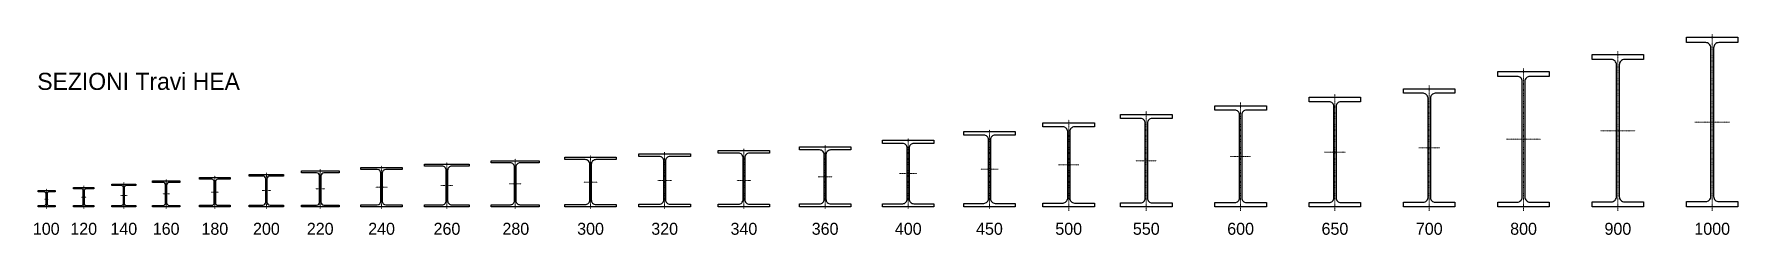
# Model space of a CAD drawing. Header units: millimetres. Extents: x -6949 to 549764, y -83146 to 127128.
# Drawn here: x -6949 to 2987, y -45852 to -44680 of the extents above; entities that cross this region are included whole.
import ezdxf
from ezdxf.enums import TextEntityAlignment as Align

# ---------------------------------------------------------------- set-up
doc = ezdxf.new("R2010")
doc.units = ezdxf.units.MM
doc.linetypes.add('TRATTO-PUNTO', pattern=[1, 0.5, -0.25, 0, -0.25])
doc.layers.add('PROIEZIONI finissime - fine lines', color=251, linetype='Continuous', lineweight=9)
doc.layers.add('SEZIONI acciaio - Steel sections', color=7, linetype='Continuous', lineweight=25)
doc.layers.add('SCRITTE - txt', color=252, linetype='Continuous')
doc.styles.get("Standard").update_dxf_attribs({"font": ''})
doc.styles.get('Standard').set_extended_font_data('Bahnschrift Light')

msp = doc.modelspace()

# ---------------------------------------------------------------- texts
at = {"layer": 'SCRITTE - txt'}
msp.add_text('SEZIONI Travi HEA', height=100, dxfattribs=at).set_placement((-5749.1, -45006.1), align=Align.RIGHT)
for s, p in [('100', (-6878.4, -45851.3)), ('120', (-6659.9, -45851.3)), ('140', (-6426.1, -45851.3)), ('160', (-6179.2, -45851.3)), ('180', (-5895.2, -45851.3)), ('200', (-5594.5, -45851.3)), ('220', (-5280.8, -45851.3)), ('240', (-4922.9, -45851.3)), ('260', (-4541.6, -45851.3)), ('280', (-4140.1, -45851.3)), ('300', (-3704.2, -45851.3)), ('320', (-3272.1, -45851.3)), ('340', (-2809.9, -45851.3)), ('360', (-2336.4, -45851.3)), ('400', (-1851.6, -45851.3)), ('450', (-1378.1, -45851.3)), ('500', (-915.9, -45851.3)), ('550', (-463.4, -45851.3)), ('600', (86.6, -45851.3)), ('650', (636.6, -45851.3)), ('700', (1186.6, -45851.3)), ('800', (1736.6, -45851.3)), ('900', (2286.6, -45851.3)), ('1000', (2836.6, -45851.3))]:
    msp.add_text(s, height=70, dxfattribs=at).set_placement(p, align=Align.CENTER)

# ---------------------------------------------------------------- linework, layer by layer
at = {"layer": 'PROIEZIONI finissime - fine lines', "linetype": 'TRATTO-PUNTO', "ltscale": 0.06}
for p, q in [((2836.6, -45711.5), (2836.6, -44680.1)), ((2286.6, -45711.5), (2286.6, -44780.1)), ((1736.6, -45711.5), (1736.6, -44880.1)), ((1186.6, -45711.5), (1186.6, -44980.1)), ((86.6, -45711.5), (86.6, -45080.1)), ((636.6, -45711.5), (636.6, -45030.1)), ((-915.9, -45711.5), (-915.9, -45180.1)), ((-463.4, -45711.5), (-463.4, -45130.1)), ((2736.1, -45193.9), (2937.6, -45193.9)), ((-1851.6, -45698.9), (-1851.6, -45288.9)), ((-1378.1, -45698.9), (-1378.1, -45238.9)), ((1636.6, -45293.9), (1836.6, -45293.9)), ((2186.1, -45243.9), (2387.1, -45243.9)), ((-3704.2, -45698.9), (-3704.2, -45388.9)), ((-3272.1, -45698.9), (-3272.1, -45368.9)), ((-2809.9, -45698.9), (-2809.9, -45348.9)), ((-2336.4, -45698.9), (-2336.4, -45328.9)), ((26.1, -45393.9), (147.1, -45393.9)), ((575.9, -45368.9), (697.4, -45368.9)), ((1125.4, -45343.9), (1247.9, -45343.9)), ((-5594.5, -45698.9), (-5594.5, -45488.9)), ((-5280.8, -45698.9), (-5280.8, -45468.9)), ((-4922.9, -45698.9), (-4922.9, -45448.9)), ((-4541.6, -45698.9), (-4541.6, -45428.9)), ((-4143.7, -45698.9), (-4143.7, -45408.9)), ((-1902.1, -45493.9), (-1801.1, -45493.9)), ((-1428.9, -45468.9), (-1327.4, -45468.9)), ((-975.9, -45443.9), (-855.9, -45443.9)), ((-523.6, -45418.9), (-403.1, -45418.9)), ((-6876.4, -45698.9), (-6876.4, -45582.9)), ((-6659.9, -45698.9), (-6659.9, -45564.9)), ((-6426.1, -45698.9), (-6426.1, -45545.9)), ((-6179.2, -45698.9), (-6179.2, -45526.9)), ((-5917.2, -45603.4), (-5873.2, -45603.4)), ((-5895.2, -45698.9), (-5895.2, -45507.9)), ((-5619.5, -45593.9), (-5569.5, -45593.9)), ((-5308.8, -45583.9), (-5252.8, -45583.9)), ((-4957.9, -45573.9), (-4887.9, -45573.9)), ((-4576.6, -45563.9), (-4506.6, -45563.9)), ((-4179, -45553.9), (-4108.5, -45553.9)), ((-3744.2, -45543.9), (-3664.2, -45543.9)), ((-3312.4, -45533.9), (-3231.9, -45533.9)), ((-2850.4, -45533.9), (-2769.4, -45533.9)), ((-2377.2, -45513.9), (-2295.7, -45513.9)), ((-6888.3, -45642.9), (-6864.5, -45642.9)), ((-6674.9, -45631.9), (-6644.9, -45631.9)), ((-6446.1, -45622.4), (-6406.1, -45622.4)), ((-6199.2, -45612.9), (-6159.2, -45612.9))]:
    msp.add_line(p, q, dxfattribs=at)
at = {"layer": 'SEZIONI acciaio - Steel sections'}
msp.add_line((-3124.8, -45688.9), (-3422.1, -45688.9), dxfattribs=at)
for points in [[(2686.6, -44729.9), (2686.6, -44698.9), (2986.6, -44698.9), (2986.6, -44729.9), (2875.1, -44729.9, 0.414214), (2845.1, -44759.9), (2845.1, -45627.9, 0.414214), (2875.1, -45657.9), (2986.6, -45657.9), (2986.6, -45688.9), (2686.6, -45688.9), (2686.6, -45657.9), (2798.6, -45657.9, 0.414214), (2828.6, -45627.9), (2828.6, -44759.9, 0.414214), (2798.6, -44729.9), (2686.6, -44729.9)], [(2136.6, -44828.9), (2136.6, -44798.9), (2436.6, -44798.9), (2436.6, -44828.9), (2324.6, -44828.9, 0.414214), (2294.6, -44858.9), (2294.6, -45628.9, 0.414214), (2324.6, -45658.9), (2436.6, -45658.9), (2436.6, -45688.9), (2136.6, -45688.9), (2136.6, -45658.9), (2248.6, -45658.9, 0.414214), (2278.6, -45628.9), (2278.6, -44858.9, 0.414214), (2248.6, -44828.9), (2136.6, -44828.9)], [(1586.6, -44926.9), (1586.6, -44898.9), (1886.6, -44898.9), (1886.6, -44926.9), (1774.1, -44926.9, 0.414214), (1744.1, -44956.9), (1744.1, -45630.9, 0.414214), (1774.1, -45660.9), (1886.6, -45660.9), (1886.6, -45688.9), (1586.6, -45688.9), (1586.6, -45660.9), (1699.1, -45660.9, 0.414214), (1729.1, -45630.9), (1729.1, -44956.9, 0.414214), (1699.1, -44926.9), (1586.6, -44926.9)], [(1036.6, -45025.9), (1036.6, -44998.9), (1336.6, -44998.9), (1336.6, -45025.9), (1220.9, -45025.9, 0.414214), (1193.9, -45052.9), (1193.9, -45634.9, 0.414214), (1220.9, -45661.9), (1336.6, -45661.9), (1336.6, -45688.9), (1036.6, -45688.9), (1036.6, -45661.9), (1152.4, -45661.9, 0.414214), (1179.4, -45634.9), (1179.4, -45052.9, 0.414214), (1152.4, -45025.9)], [(-63.4, -45123.9), (-63.4, -45098.9), (236.6, -45098.9), (236.6, -45123.9), (120.1, -45123.9, 0.414214), (93.1, -45150.9), (93.1, -45636.9, 0.414214), (120.1, -45663.9), (236.6, -45663.9), (236.6, -45688.9), (-63.4, -45688.9), (-63.4, -45663.9), (53.1, -45663.9, 0.414214), (80.1, -45636.9), (80.1, -45150.9, 0.414214), (53.1, -45123.9)], [(486.6, -45074.9), (486.6, -45048.9), (786.6, -45048.9), (786.6, -45074.9), (670.4, -45074.9, 0.414214), (643.4, -45101.9), (643.4, -45635.9, 0.414214), (670.4, -45662.9), (786.6, -45662.9), (786.6, -45688.9), (486.6, -45688.9), (486.6, -45662.9), (602.9, -45662.9, 0.414214), (629.9, -45635.9), (629.9, -45101.9, 0.414214), (602.9, -45074.9)], [(-1065.9, -45221.9), (-1065.9, -45198.9), (-765.9, -45198.9), (-765.9, -45221.9), (-882.9, -45221.9, 0.414214), (-909.9, -45248.9), (-909.9, -45638.9, 0.414214), (-882.9, -45665.9), (-765.9, -45665.9), (-765.9, -45688.9), (-1065.9, -45688.9), (-1065.9, -45665.9), (-948.9, -45665.9, 0.414214), (-921.9, -45638.9), (-921.9, -45248.9, 0.414214), (-948.9, -45221.9)], [(-613.4, -45172.9), (-613.4, -45148.9), (-313.4, -45148.9), (-313.4, -45172.9), (-430.1, -45172.9, 0.414214), (-457.1, -45199.9), (-457.1, -45637.9, 0.414214), (-430.1, -45664.9), (-313.4, -45664.9), (-313.4, -45688.9), (-613.4, -45688.9), (-613.4, -45664.9), (-496.6, -45664.9, 0.414214), (-469.6, -45637.9), (-469.6, -45199.9, 0.414214), (-496.6, -45172.9)], [(-2001.6, -45317.9), (-2001.6, -45298.9), (-1701.6, -45298.9), (-1701.6, -45317.9), (-1819.1, -45317.9, 0.414214), (-1846.1, -45344.9), (-1846.1, -45642.9, 0.414214), (-1819.1, -45669.9), (-1701.6, -45669.9), (-1701.6, -45688.9), (-2001.6, -45688.9), (-2001.6, -45669.9), (-1884.1, -45669.9, 0.414214), (-1857.1, -45642.9), (-1857.1, -45344.9, 0.414214), (-1884.1, -45317.9)], [(-1528.1, -45269.9), (-1528.1, -45248.9), (-1228.1, -45248.9), (-1228.1, -45269.9), (-1345.4, -45269.9, 0.414214), (-1372.4, -45296.9), (-1372.4, -45640.9, 0.414214), (-1345.4, -45667.9), (-1228.1, -45667.9), (-1228.1, -45688.9), (-1528.1, -45688.9), (-1528.1, -45667.9), (-1410.9, -45667.9, 0.414214), (-1383.9, -45640.9), (-1383.9, -45296.9, 0.414214), (-1410.9, -45269.9)], [(-3854.2, -45412.9), (-3854.2, -45398.9), (-3554.2, -45398.9), (-3554.2, -45412.9), (-3672.9, -45412.9, 0.414214), (-3699.9, -45439.9), (-3699.9, -45647.9, 0.414214), (-3672.9, -45674.9), (-3554.2, -45674.9), (-3554.2, -45688.9), (-3854.2, -45688.9), (-3854.2, -45674.9), (-3735.4, -45674.9, 0.414214), (-3708.4, -45647.9), (-3708.4, -45439.9, 0.414214), (-3735.4, -45412.9)], [(-3422.1, -45394.4), (-3422.1, -45378.9), (-3122.1, -45378.9), (-3122.1, -45394.4), (-3240.6, -45394.4, 0.414214), (-3267.6, -45421.4), (-3267.6, -45646.4, 0.414214), (-3240.6, -45673.4), (-3122.1, -45673.4), (-3122.1, -45688.9), (-3422.1, -45688.9), (-3422.1, -45673.4), (-3303.6, -45673.4, 0.414214), (-3276.6, -45646.4), (-3276.6, -45421.4, 0.414214), (-3303.6, -45394.4)], [(-2959.9, -45375.4), (-2959.9, -45358.9), (-2659.9, -45358.9), (-2659.9, -45375.4), (-2778.2, -45375.4, 0.414214), (-2805.2, -45402.4), (-2805.2, -45645.4, 0.414214), (-2778.2, -45672.4), (-2659.9, -45672.4), (-2659.9, -45688.9), (-2959.9, -45688.9), (-2959.9, -45672.4), (-2841.7, -45672.4, 0.414214), (-2814.7, -45645.4), (-2814.7, -45402.4, 0.414214), (-2841.7, -45375.4)], [(-2486.4, -45356.4), (-2486.4, -45338.9), (-2186.4, -45338.9), (-2186.4, -45356.4), (-2304.4, -45356.4, 0.414214), (-2331.4, -45383.4), (-2331.4, -45644.4, 0.414214), (-2304.4, -45671.4), (-2186.4, -45671.4), (-2186.4, -45688.9), (-2486.4, -45688.9), (-2486.4, -45671.4), (-2368.4, -45671.4, 0.414214), (-2341.4, -45644.4), (-2341.4, -45383.4, 0.414214), (-2368.4, -45356.4)], [(-5694.5, -45498.9), (-5494.5, -45498.9), (-5494.5, -45508.9), (-5573.3, -45508.9, 0.414214), (-5591.3, -45526.9), (-5591.3, -45660.9, 0.414214), (-5573.3, -45678.9), (-5494.5, -45678.9), (-5494.5, -45688.9), (-5694.5, -45688.9), (-5694.5, -45678.9), (-5615.8, -45678.9, 0.414214), (-5597.8, -45660.9), (-5597.8, -45526.9, 0.414214), (-5615.8, -45508.9), (-5694.5, -45508.9)], [(-5390.8, -45478.9), (-5170.8, -45478.9), (-5170.8, -45489.9), (-5259.3, -45489.9, 0.414214), (-5277.3, -45507.9), (-5277.3, -45659.9, 0.414214), (-5259.3, -45677.9), (-5170.8, -45677.9), (-5170.8, -45688.9), (-5390.8, -45688.9), (-5390.8, -45677.9), (-5302.3, -45677.9, 0.414214), (-5284.3, -45659.9), (-5284.3, -45507.9, 0.414214), (-5302.3, -45489.9), (-5390.8, -45489.9)], [(-5042.9, -45458.9), (-4802.9, -45458.9), (-4802.9, -45470.9), (-4898.2, -45470.9, 0.414214), (-4919.2, -45491.9), (-4919.2, -45655.9, 0.414214), (-4898.2, -45676.9), (-4802.9, -45676.9), (-4802.9, -45688.9), (-5042.9, -45688.9), (-5042.9, -45676.9), (-4947.7, -45676.9, 0.414214), (-4926.7, -45655.9), (-4926.7, -45491.9, 0.414214), (-4947.7, -45470.9), (-5042.9, -45470.9)], [(-4671.6, -45438.9), (-4411.6, -45438.9), (-4411.6, -45451.4), (-4513.9, -45451.4, 0.414214), (-4537.9, -45475.4), (-4537.9, -45652.4, 0.414214), (-4513.9, -45676.4), (-4411.6, -45676.4), (-4411.6, -45688.9), (-4671.6, -45688.9), (-4671.6, -45676.4), (-4569.4, -45676.4, 0.414214), (-4545.4, -45652.4), (-4545.4, -45475.4, 0.414214), (-4569.4, -45451.4), (-4671.6, -45451.4)], [(-4283.7, -45418.9), (-4003.7, -45418.9), (-4003.7, -45431.9), (-4115.7, -45431.9, 0.414214), (-4139.7, -45455.9), (-4139.7, -45651.9, 0.414214), (-4115.7, -45675.9), (-4003.7, -45675.9), (-4003.7, -45688.9), (-4283.7, -45688.9), (-4283.7, -45675.9), (-4171.7, -45675.9, 0.414214), (-4147.7, -45651.9), (-4147.7, -45455.9, 0.414214), (-4171.7, -45431.9), (-4283.7, -45431.9)], [(-6926.4, -45592.9), (-6826.4, -45592.9), (-6826.4, -45600.9), (-6861.9, -45600.9, 0.414214), (-6873.9, -45612.9), (-6873.9, -45668.9, 0.414214), (-6861.9, -45680.9), (-6826.4, -45680.9), (-6826.4, -45688.9), (-6926.4, -45688.9), (-6926.4, -45680.9), (-6890.9, -45680.9, 0.414214), (-6878.9, -45668.9), (-6878.9, -45612.9, 0.414214), (-6890.9, -45600.9), (-6926.4, -45600.9)], [(-6719.9, -45574.9), (-6599.9, -45574.9), (-6599.9, -45582.9), (-6645.4, -45582.9, 0.414214), (-6657.4, -45594.9), (-6657.4, -45668.9, 0.414214), (-6645.4, -45680.9), (-6599.9, -45680.9), (-6599.9, -45688.9), (-6719.9, -45688.9), (-6719.9, -45680.9), (-6674.4, -45680.9, 0.414214), (-6662.4, -45668.9), (-6662.4, -45594.9, 0.414214), (-6674.4, -45582.9), (-6719.9, -45582.9)], [(-6496.1, -45555.9), (-6356.1, -45555.9), (-6356.1, -45564.4), (-6411.3, -45564.4, 0.414214), (-6423.3, -45576.4), (-6423.3, -45668.4, 0.414214), (-6411.3, -45680.4), (-6356.1, -45680.4), (-6356.1, -45688.9), (-6496.1, -45688.9), (-6496.1, -45680.4), (-6440.8, -45680.4, 0.414214), (-6428.8, -45668.4), (-6428.8, -45576.4, 0.414214), (-6440.8, -45564.4), (-6496.1, -45564.4)], [(-6259.2, -45545.9), (-6259.2, -45536.9), (-6099.2, -45536.9), (-6099.2, -45545.9), (-6161.2, -45545.9, 0.414214), (-6176.2, -45560.9), (-6176.2, -45664.9, 0.414214), (-6161.2, -45679.9), (-6099.2, -45679.9), (-6099.2, -45688.9), (-6259.2, -45688.9), (-6259.2, -45679.9), (-6197.2, -45679.9, 0.414214), (-6182.2, -45664.9), (-6182.2, -45560.9, 0.414214), (-6197.2, -45545.9)], [(-5985.2, -45527.4), (-5985.2, -45517.9), (-5805.2, -45517.9), (-5805.2, -45527.4), (-5877.2, -45527.4, 0.414214), (-5892.2, -45542.4), (-5892.2, -45664.4, 0.414214), (-5877.2, -45679.4), (-5805.2, -45679.4), (-5805.2, -45688.9), (-5985.2, -45688.9), (-5985.2, -45679.4), (-5913.2, -45679.4, 0.414214), (-5898.2, -45664.4), (-5898.2, -45542.4, 0.414214), (-5913.2, -45527.4)]]:
    msp.add_lwpolyline(points, format="xyb", close=True, dxfattribs=at)

msp.set_redraw_order([(e.dxf.handle, doc.entitydb.next_handle()) for e in msp.query("TEXT MTEXT ATTDEF DIMENSION ARC_DIMENSION")])  # texts and dimensions are drawn at this point

doc.saveas('drawing.dxf')
